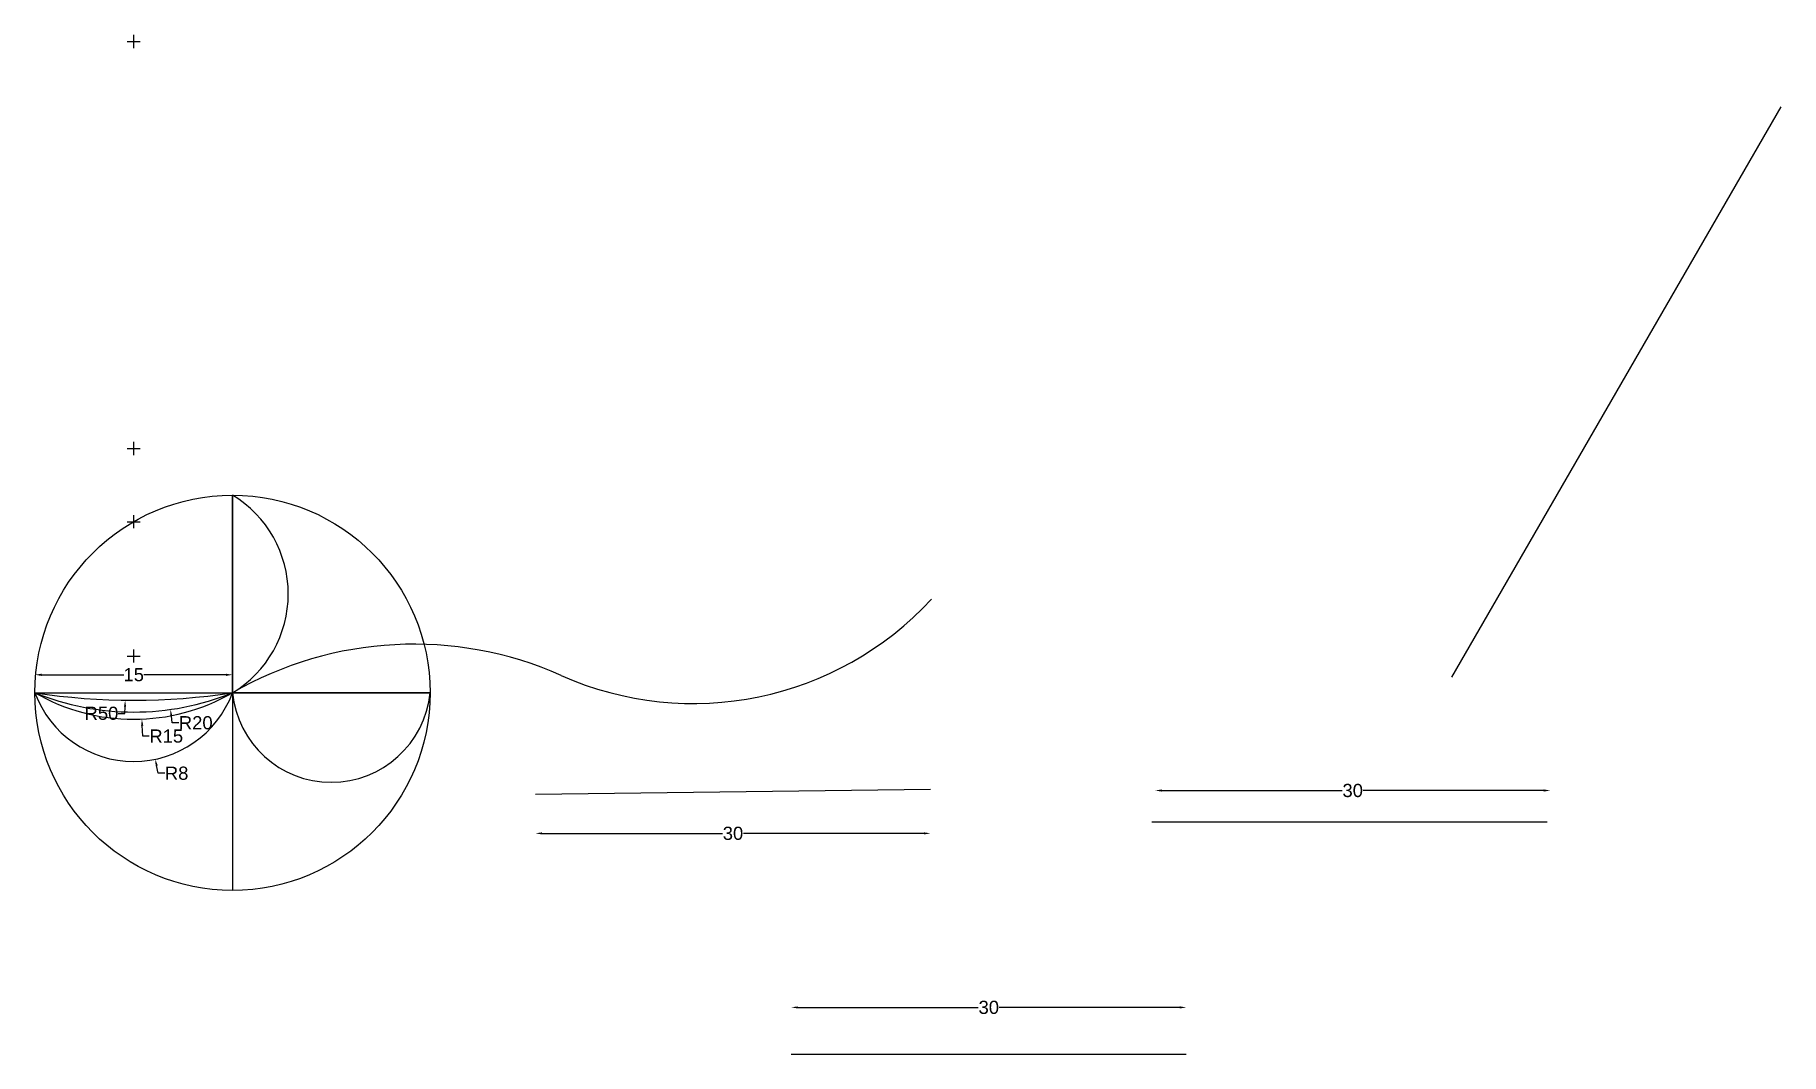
# Model space of a CAD drawing. Header units: inches. Extents: x 109 to 1586, y -45 to 189.
# Drawn here: x 109 to 241.5, y -45.4 to 31.9 of the extents above; entities that cross this region are included whole.
import ezdxf

# ---------------------------------------------------------------- set-up
doc = ezdxf.new("R2010")
doc.units = ezdxf.units.IN
doc.header["$MEASUREMENT"] = 0
doc.styles.get("Standard").update_dxf_attribs({"font": 'arial.ttf'})
doc.dimstyles.get("Standard").update_dxf_attribs({"dimtxt": 1, "dimasz": 0.5, "dimexe": 0.18, "dimexo": 0.0625, "dimgap": 0.09, "dimtad": 0, "dimtoh": 1, "dimzin": 9, "dimdsep": 46, "dimtxsty": 'Standard', "dimcen": 0.5, "dimse1": 1, "dimse2": 1, "dimadec": 0, "dimazin": 0, "dimtfac": 1, "dimtofl": 0, "dimtmove": 0, "dimatfit": 3, "dimfxl": 1, "dimtolj": 1, "dimtzin": 0, "dimarcsym": 0})

msp = doc.modelspace()

# ---------------------------------------------------------------- blocks, each defined once
blk = doc.blocks.new('*D1')
at = {"color": 0, "lineweight": -2, "transparency": 16777216}
for p, q in [((147.47, -28.67), (161.16, -28.67)), ((176.47, -28.67), (162.77, -28.67))]:
    blk.add_line(p, q, dxfattribs=at)
at = {"color": 0, "transparency": 16777216}
for points in [[(147.47, -28.59), (147.47, -28.75), (146.97, -28.67)], [(176.47, -28.59), (176.47, -28.75), (176.97, -28.67)]]:
    blk.add_solid(points, dxfattribs=at)
at = {"layer": 'Defpoints', "color": 0, "transparency": 16777216}
for p in [(146.97, -25.69), (176.97, -25.3), (176.97, -28.67)]:
    blk.add_point(p, dxfattribs=at)
at = {"color": 0, "transparency": 16777216, "insert": (161.97, -28.67), "char_height": 1, "attachment_point": 5}
blk.add_mtext('\\A1;30', dxfattribs=at)
blk = doc.blocks.new('*D2')
at = {"color": 0, "lineweight": -2, "transparency": 16777216}
for p, q in [((166.89, -41.88), (180.58, -41.88)), ((195.89, -41.88), (182.19, -41.88))]:
    blk.add_line(p, q, dxfattribs=at)
at = {"color": 0, "transparency": 16777216}
for points in [[(166.89, -41.8), (166.89, -41.96), (166.39, -41.88)], [(195.89, -41.8), (195.89, -41.96), (196.39, -41.88)]]:
    blk.add_solid(points, dxfattribs=at)
at = {"layer": 'Defpoints', "color": 0, "transparency": 16777216}
for p in [(196.39, -41.88), (166.39, -45.42), (196.39, -45.42)]:
    blk.add_point(p, dxfattribs=at)
at = {"color": 0, "transparency": 16777216, "insert": (181.39, -41.88), "char_height": 1, "attachment_point": 5}
blk.add_mtext('\\A1;30', dxfattribs=at)
blk = doc.blocks.new('*D3')
at = {"color": 0, "lineweight": -2, "transparency": 16777216}
for p, q in [((109.47, -16.63), (115.71, -16.63)), ((123.47, -16.63), (117.23, -16.63))]:
    blk.add_line(p, q, dxfattribs=at)
at = {"color": 0, "transparency": 16777216}
for points in [[(109.47, -16.55), (109.47, -16.72), (108.97, -16.63)], [(123.47, -16.55), (123.47, -16.72), (123.97, -16.63)]]:
    blk.add_solid(points, dxfattribs=at)
at = {"layer": 'Defpoints', "color": 0, "transparency": 16777216}
for p in [(108.97, -16.63), (108.97, -18), (123.97, -18)]:
    blk.add_point(p, dxfattribs=at)
at = {"color": 0, "transparency": 16777216, "insert": (116.47, -16.63), "char_height": 1, "attachment_point": 5}
blk.add_mtext('\\A1;15', dxfattribs=at)
blk = doc.blocks.new('*D4')
at = {"color": 0, "lineweight": -2, "transparency": 16777216}
for p, q in [((116.47, 30.94), (116.47, 31.94)), ((115.97, 31.44), (116.97, 31.44)), ((115.3, -19.56), (115.8, -19.56)), ((115.8, -19.56), (115.81, -19.06))]:
    blk.add_line(p, q, dxfattribs=at)
at = {"color": 0, "transparency": 16777216}
blk.add_solid([(115.73, -19.06), (115.89, -19.06), (115.82, -18.56)], dxfattribs=at)
at = {"layer": 'Defpoints', "color": 0, "transparency": 16777216}
for p in [(116.47, 31.44), (115.82, -18.56)]:
    blk.add_point(p, dxfattribs=at)
at = {"color": 0, "transparency": 16777216, "insert": (114.02, -19.56), "char_height": 1, "attachment_point": 5}
blk.add_mtext('\\A1;R50', dxfattribs=at)
blk = doc.blocks.new('*D5')
at = {"color": 0, "lineweight": -2, "transparency": 16777216}
for p, q in [((115.97, 0.54), (116.97, 0.54)), ((116.47, 0.04), (116.47, 1.04)), ((119.4, -20.28), (119.33, -19.76)), ((119.9, -20.28), (119.4, -20.28))]:
    blk.add_line(p, q, dxfattribs=at)
at = {"color": 0, "transparency": 16777216}
blk.add_solid([(119.41, -19.75), (119.24, -19.77), (119.26, -19.26)], dxfattribs=at)
at = {"layer": 'Defpoints', "color": 0, "transparency": 16777216}
for p in [(116.47, 0.54), (119.26, -19.26)]:
    blk.add_point(p, dxfattribs=at)
at = {"color": 0, "transparency": 16777216, "insert": (121.18, -20.28), "char_height": 1, "attachment_point": 5}
blk.add_mtext('\\A1;R20', dxfattribs=at)
blk = doc.blocks.new('*D6')
at = {"color": 0, "lineweight": -2, "transparency": 16777216}
for p, q in [((115.97, -15.21), (116.97, -15.21)), ((116.47, -15.71), (116.47, -14.71)), ((118.33, -24.11), (118.21, -23.53)), ((118.83, -24.11), (118.33, -24.11))]:
    blk.add_line(p, q, dxfattribs=at)
at = {"color": 0, "transparency": 16777216}
blk.add_solid([(118.3, -23.52), (118.13, -23.55), (118.11, -23.04)], dxfattribs=at)
at = {"layer": 'Defpoints', "color": 0, "transparency": 16777216}
for p in [(116.47, -15.21), (118.11, -23.04)]:
    blk.add_point(p, dxfattribs=at)
at = {"color": 0, "transparency": 16777216, "insert": (119.73, -24.11), "char_height": 1, "attachment_point": 5}
blk.add_mtext('\\A1;R8', dxfattribs=at)
blk = doc.blocks.new('*D7')
at = {"color": 0, "lineweight": -2, "transparency": 16777216}
for p, q in [((115.97, -5.01), (116.97, -5.01)), ((116.47, -5.51), (116.47, -4.51)), ((117.15, -21.29), (117.11, -20.49)), ((117.65, -21.29), (117.15, -21.29))]:
    blk.add_line(p, q, dxfattribs=at)
at = {"color": 0, "transparency": 16777216}
blk.add_solid([(117.2, -20.49), (117.03, -20.5), (117.09, -19.99)], dxfattribs=at)
at = {"layer": 'Defpoints', "color": 0, "transparency": 16777216}
for p in [(116.47, -5.01), (117.09, -19.99)]:
    blk.add_point(p, dxfattribs=at)
at = {"color": 0, "transparency": 16777216, "insert": (118.94, -21.29), "char_height": 1, "attachment_point": 5}
blk.add_mtext('\\A1;R15', dxfattribs=at)
blk = doc.blocks.new('*D8')
at = {"color": 0, "lineweight": -2, "transparency": 16777216}
for p, q in [((194.52, -25.42), (208.21, -25.42)), ((223.52, -25.42), (209.82, -25.42))]:
    blk.add_line(p, q, dxfattribs=at)
at = {"color": 0, "transparency": 16777216}
for points in [[(194.52, -25.33), (194.52, -25.5), (194.02, -25.42)], [(223.52, -25.33), (223.52, -25.5), (224.02, -25.42)]]:
    blk.add_solid(points, dxfattribs=at)
at = {"layer": 'Defpoints', "color": 0, "transparency": 16777216}
for p in [(224.02, -25.42), (194.02, -27.03), (224.02, -27.03)]:
    blk.add_point(p, dxfattribs=at)
at = {"color": 0, "transparency": 16777216, "insert": (209.02, -25.42), "char_height": 1, "attachment_point": 5}
blk.add_mtext('\\A1;30', dxfattribs=at)

# ---------------------------------------------------------------- dimensions: what is measured, and where the dimension line sits
dim = msp.add_radius_dim(center=(116.469, 31.436), mpoint=(115.816, -18.56), dimstyle='Standard')
dim.commit()
dim.dimension.update_dxf_attribs({"geometry": '*D4', "text_midpoint": (114.02, -19.56)})
for center, mpoint, picture, middle in [((116.469, 0.542), (119.256, -19.263), '*D5', (121.182, -20.277)), ((116.469, -5.008), (117.093, -19.995), '*D7', (118.935, -21.293)), ((116.469, -15.214), (118.111, -23.044), '*D6', (119.732, -24.108))]:
    dim = msp.add_radius_dim(center=center, mpoint=mpoint, dimstyle='Standard')
    dim.commit()
    dim.dimension.update_dxf_attribs({"geometry": picture, "text_midpoint": middle, "dimtype": 164})
for base, p1, p2, picture, middle in [((108.969, -16.634), (123.969, -17.998), (108.969, -17.998), '*D3', (116.469, -16.634)), ((224.017, -25.416), (194.017, -27.026), (224.017, -27.026), '*D8', (209.017, -25.416)), ((176.968, -28.671), (146.97, -25.687), (176.968, -25.302), '*D1', (161.969, -28.671)), ((196.388, -41.879), (166.388, -45.422), (196.388, -45.422), '*D2', (181.388, -41.879))]:
    dim = msp.add_linear_dim(base=base, p1=p1, p2=p2, dimstyle='Standard')
    dim.commit()
    dim.dimension.update_dxf_attribs({"geometry": picture, "text_midpoint": middle})

# ---------------------------------------------------------------- linework, layer by layer
for p, q in [((216.543, -16.822), (241.543, 26.479)), ((123.969, -17.998), (123.969, -2.998)), ((123.969, -2.998), (123.969, -32.998)), ((108.969, -17.998), (138.969, -17.998)), ((138.969, -17.998), (123.969, -17.998)), ((146.97, -25.687), (176.968, -25.302)), ((193.78, -27.795), (223.78, -27.795)), ((166.388, -45.422), (196.388, -45.422))]:
    msp.add_line(p, q)
for centre, radius, start, end in [((123.969, -17.998), 15, 0, 360), ((119.447, -10.498), 8.758, 301.08717, 58.91283), ((158.943, 5.846), 24.655, 246.03327, 317.25339), ((137.74, -41.85), 27.542, 66.03327, 120), ((116.469, 31.436), 50, 261.37307, 278.62693), ((116.469, 0.542), 20, 247.97569, 292.02431), ((116.469, -15.214), 8, 200.36413, 339.63587), ((116.469, -5.008), 15, 240, 300), ((131.469, -17.254), 7.537, 185.66663, 354.33337)]:
    msp.add_arc(centre, radius, start, end)

msp.set_redraw_order([(e.dxf.handle, doc.entitydb.next_handle()) for e in msp.query("TEXT MTEXT ATTDEF DIMENSION ARC_DIMENSION")])  # texts and dimensions are drawn at this point

doc.saveas('drawing.dxf')
